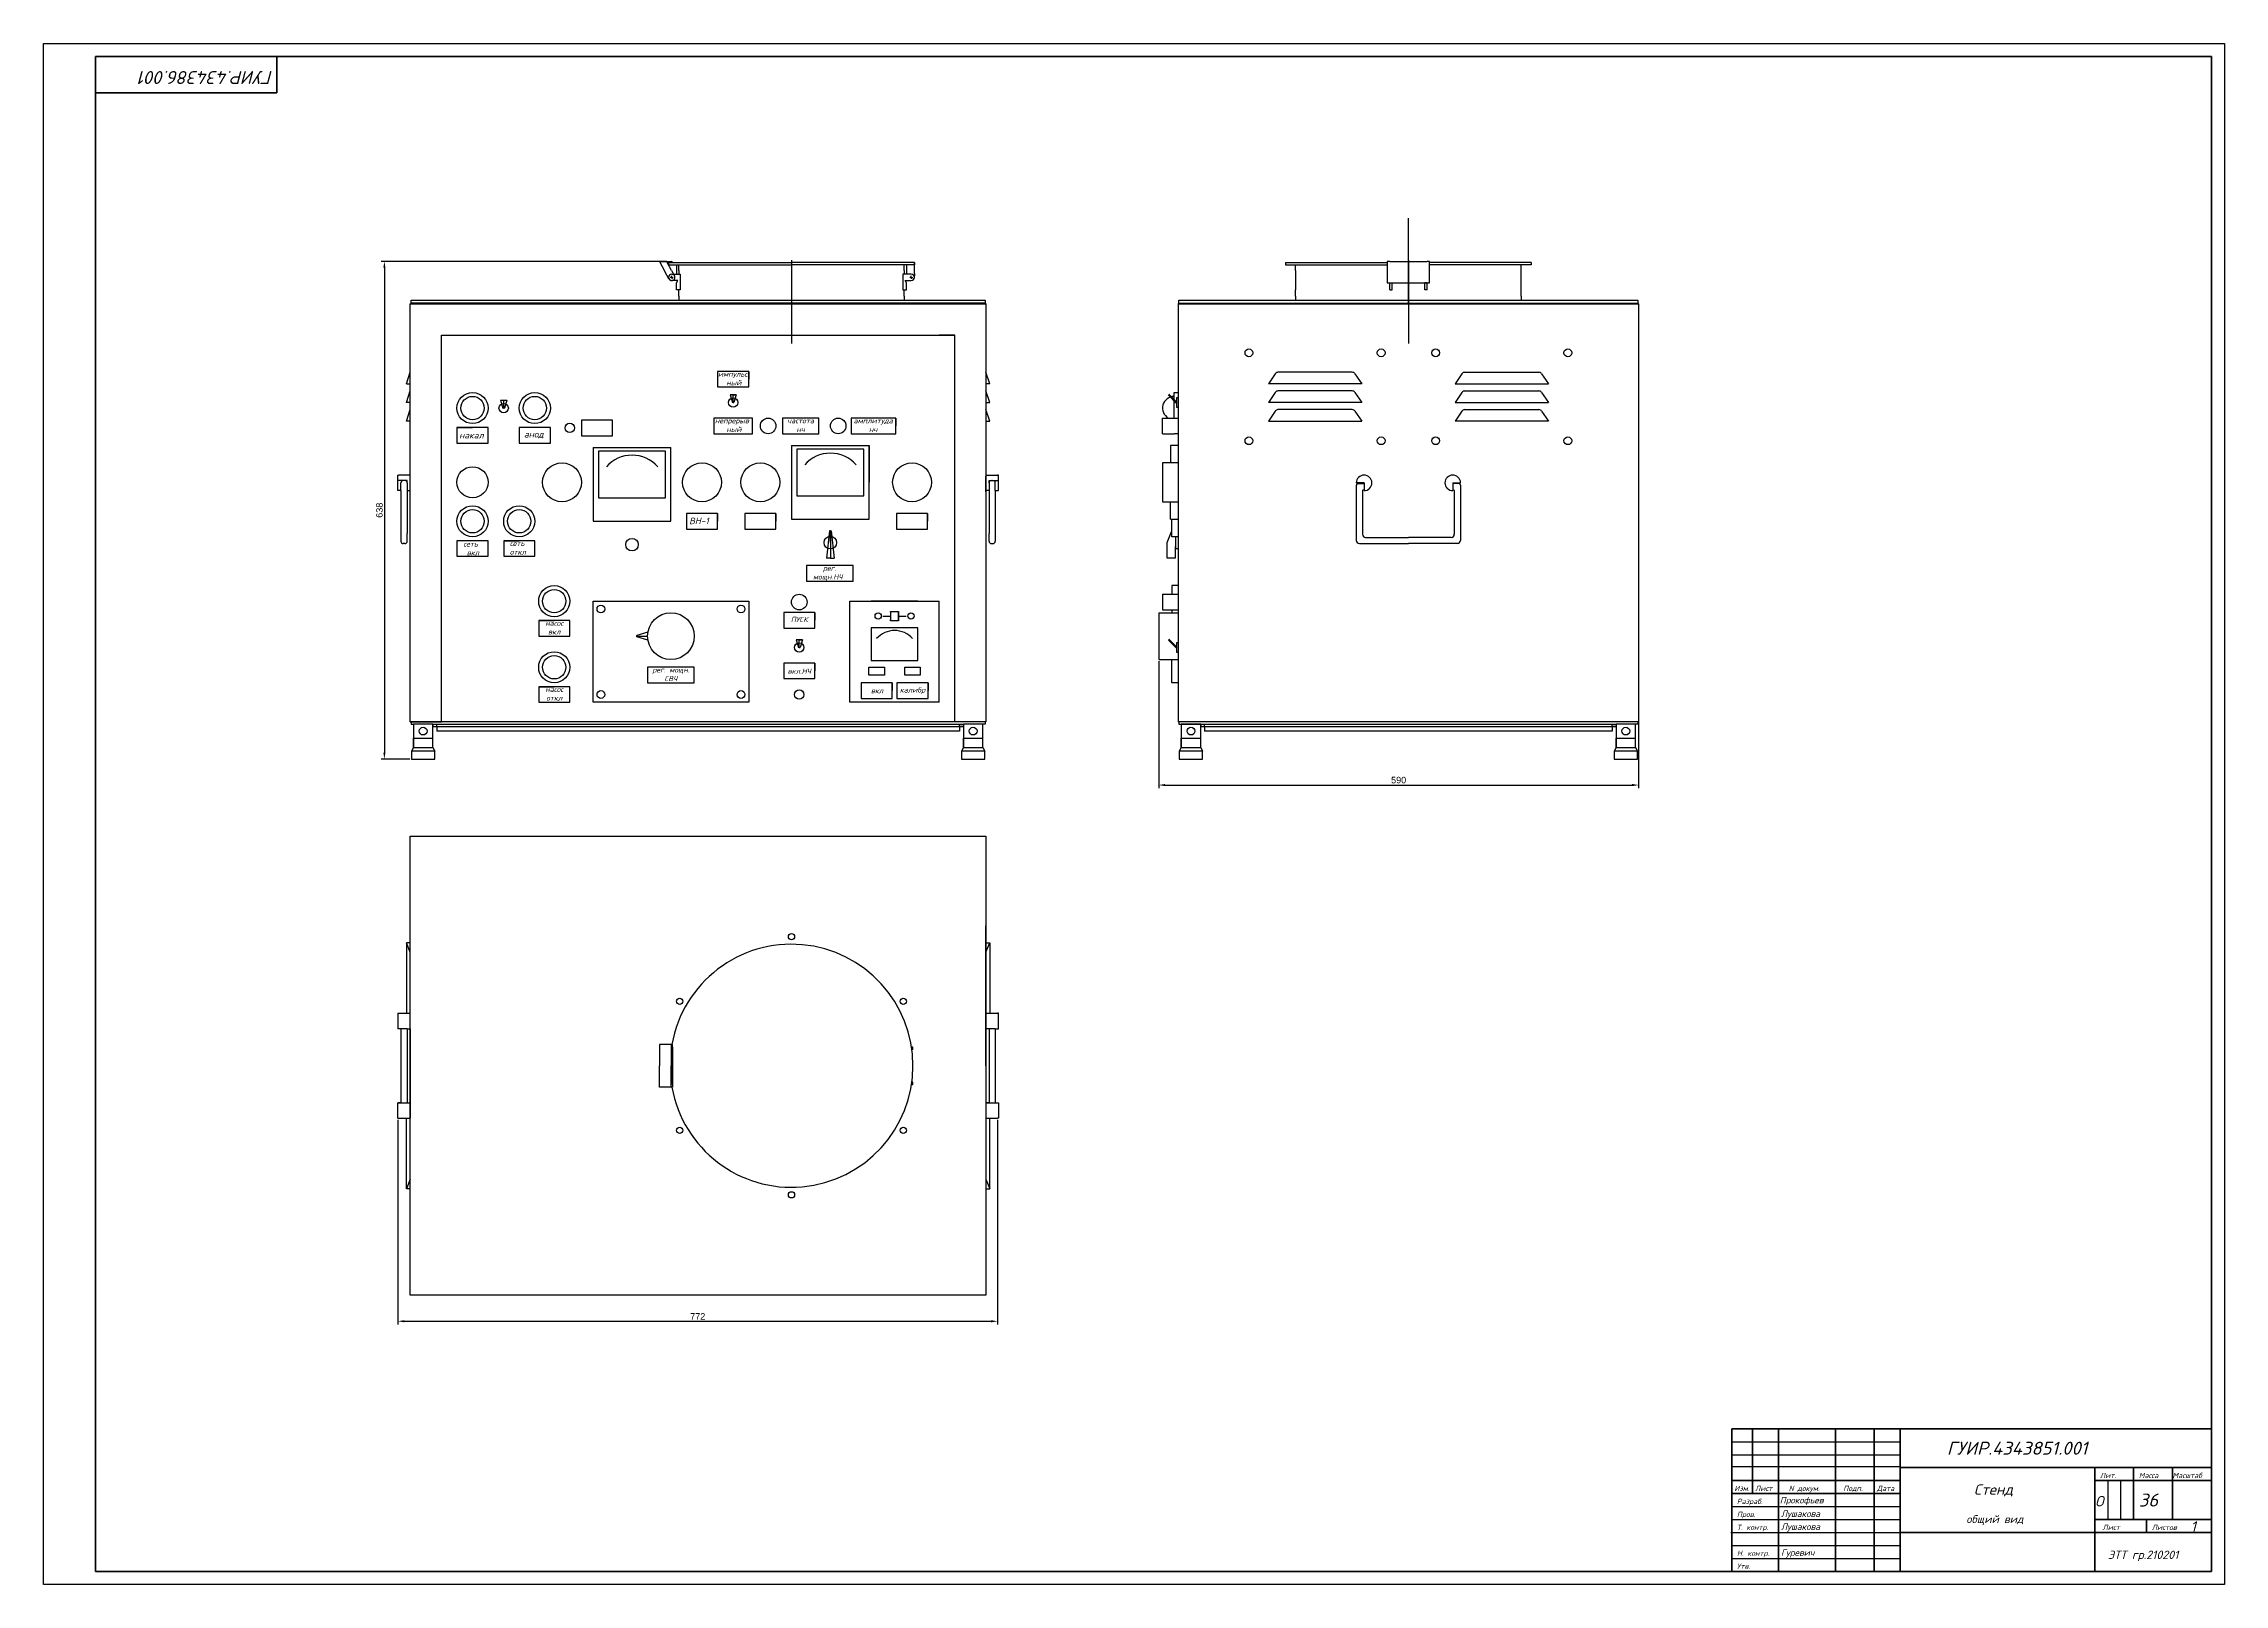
# Model space of a CAD drawing. Header units: millimetres. Extents: x -277308 to -276467, y 163232 to 163826.
import ezdxf

# ---------------------------------------------------------------- set-up
doc = ezdxf.new("R2010")
doc.units = ezdxf.units.MM
for name, color, linetype in [('Razmer', 3, 'Continuous'), ('РАМКА', 7, 'Continuous'), ('Текст', 3, 'Continuous')]:
    doc.layers.add(name, color=color, linetype=linetype)
doc.styles.add('ADRF1', font='romans', dxfattribs={"oblique": 15})
doc.styles.get("Standard").update_dxf_attribs({"font": 'arial.ttf'})
doc.dimstyles.new('ISO-25', dxfattribs={"dimtxt": 2.5, "dimasz": 2.5, "dimexe": 1.25, "dimexo": 0.625, "dimtad": 1, "dimtxsty": 'Standard', "dimcen": 2.5, "dimadec": 0, "dimazin": 0, "dimtfac": 1, "dimtmove": 0, "dimatfit": 3, "dimfxl": 1, "dimarcsym": 0})

# ---------------------------------------------------------------- blocks, each defined once
blk = doc.blocks.new('*U14')
blk.add_circle((0, 0), 1.2)
blk = doc.blocks.new('*U15')
at = {"color": 0, "linetype": 'ByBlock', "lineweight": -2, "transparency": 16777216}
blk.add_blockref('*U14', (-85440.67, 48919.58), dxfattribs=at)
for p, rotation in [((-85483.77, 48894.69), 59.99999999999999), ((-85397.56, 48894.69), 299.9999999999999), ((-85483.77, 48844.92), 120), ((-85397.56, 48844.92), 240), ((-85440.67, 48820.04), 180)]:
    blk.add_blockref('*U14', p, dxfattribs=dict(at, rotation=rotation))
blk = doc.blocks.new('*D16')
at = {"color": 0, "lineweight": -2, "transparency": 16777216}
for p, q in [((-277067.82, 163741.96), (-277178.05, 163741.96)), ((-277176.8, 163739.46), (-277176.8, 163552.56)), ((-277166.97, 163550.06), (-277178.05, 163550.06))]:
    blk.add_line(p, q, dxfattribs=at)
at = {"color": 0, "transparency": 16777216}
for points in [[(-277177.21, 163739.46), (-277176.38, 163739.46), (-277176.8, 163741.96)], [(-277177.21, 163552.56), (-277176.38, 163552.56), (-277176.8, 163550.06)]]:
    blk.add_solid(points, dxfattribs=at)
at = {"layer": 'Defpoints', "color": 0, "transparency": 16777216}
for p in [(-277067.2, 163741.96), (-277176.8, 163550.06), (-277166.35, 163550.06)]:
    blk.add_point(p, dxfattribs=at)
at = {"color": 0, "transparency": 16777216, "insert": (-277178.7, 163646.01), "char_height": 2.5, "attachment_point": 5, "rotation": 90}
blk.add_mtext('638', dxfattribs=at)
blk = doc.blocks.new('*D17')
at = {"color": 0, "lineweight": -2, "transparency": 16777216}
for p, q in [((-277171.6, 163410.96), (-277171.6, 163332.08)), ((-276940.3, 163410.96), (-276940.3, 163332.08)), ((-277169.1, 163333.33), (-276942.8, 163333.33))]:
    blk.add_line(p, q, dxfattribs=at)
at = {"color": 0, "transparency": 16777216}
for points in [[(-277169.1, 163333.75), (-277169.1, 163332.91), (-277171.6, 163333.33)], [(-276942.8, 163333.75), (-276942.8, 163332.91), (-276940.3, 163333.33)]]:
    blk.add_solid(points, dxfattribs=at)
at = {"layer": 'Defpoints', "color": 0, "transparency": 16777216}
for p in [(-277171.6, 163411.58), (-276940.3, 163411.58), (-276940.3, 163333.33)]:
    blk.add_point(p, dxfattribs=at)
at = {"color": 0, "transparency": 16777216, "insert": (-277055.95, 163335.21), "char_height": 2.5, "attachment_point": 5}
blk.add_mtext('772', dxfattribs=at)
blk = doc.blocks.new('*D18')
at = {"color": 0, "lineweight": -2, "transparency": 16777216}
for p, q in [((-276878.2, 163587.83), (-276878.2, 163538.81)), ((-276693.1, 163587.83), (-276693.1, 163538.81)), ((-276875.7, 163540.06), (-276695.6, 163540.06))]:
    blk.add_line(p, q, dxfattribs=at)
at = {"color": 0, "transparency": 16777216}
for points in [[(-276875.7, 163540.47), (-276875.7, 163539.64), (-276878.2, 163540.06)], [(-276695.6, 163540.47), (-276695.6, 163539.64), (-276693.1, 163540.06)]]:
    blk.add_solid(points, dxfattribs=at)
at = {"layer": 'Defpoints', "color": 0, "transparency": 16777216}
for p in [(-276878.2, 163588.46), (-276693.1, 163588.46), (-276693.1, 163540.06)]:
    blk.add_point(p, dxfattribs=at)
at = {"color": 0, "transparency": 16777216, "insert": (-276785.65, 163541.96), "char_height": 2.5, "attachment_point": 5}
blk.add_mtext('590', dxfattribs=at)

msp = doc.modelspace()

# ---------------------------------------------------------------- linework, layer by layer
for p, q in [((-276781.897, 163725.856), (-276781.897, 163758.638)), ((-277070.694, 163741.956), (-277068.617, 163738.095)), ((-277070.694, 163741.956), (-277066.208, 163741.956)), ((-277067.054, 163735.188), (-277068.617, 163738.095)), ((-277066.077, 163738.439), (-277067.7, 163741.456)), ((-277067.7, 163741.456), (-277065.7, 163741.456)), ((-277067.197, 163740.522), (-277067.197, 163741.456)), ((-277067.197, 163741.456), (-277019.797, 163741.456)), ((-277067.197, 163741.456), (-277067.197, 163741.156)), ((-277067.197, 163741.456), (-277067.197, 163740.556)), ((-277067.197, 163740.556), (-277019.797, 163740.556)), ((-277065.997, 163735.756), (-277066.597, 163735.756)), ((-277065.7, 163741.456), (-277066.208, 163741.956)), ((-277066.208, 163741.956), (-277066.208, 163741.956)), ((-277066.077, 163738.439), (-277064.941, 163736.325)), ((-277065.997, 163736.956), (-277062.697, 163736.956)), ((-277065.997, 163735.756), (-277065.997, 163736.356)), ((-277065.997, 163735.756), (-277065.997, 163735.156)), ((-277065.997, 163735.756), (-277065.397, 163735.756)), ((-277063.597, 163734.556), (-277065.997, 163734.556)), ((-277064.197, 163740.556), (-277064.197, 163738.456)), ((-277064.197, 163738.456), (-277064.197, 163736.956)), ((-277064.197, 163736.956), (-277063.297, 163736.956)), ((-277064.197, 163733.656), (-277063.597, 163734.556)), ((-277063.297, 163738.456), (-277063.297, 163740.556)), ((-277063.297, 163738.456), (-277063.297, 163736.956)), ((-277062.697, 163736.956), (-277062.697, 163730.956)), ((-277019.797, 163742.442), (-277019.797, 163710.29)), ((-276972.397, 163741.456), (-277019.797, 163741.456)), ((-276972.397, 163740.556), (-277019.797, 163740.556)), ((-276973.597, 163736.956), (-276976.897, 163736.956)), ((-276976.897, 163736.956), (-276976.897, 163730.956)), ((-276976.297, 163738.456), (-276976.297, 163740.556)), ((-276976.297, 163738.456), (-276976.297, 163736.956)), ((-276975.397, 163736.956), (-276976.297, 163736.956)), ((-276975.997, 163734.556), (-276973.597, 163734.556)), ((-276975.397, 163733.656), (-276975.997, 163734.556)), ((-276975.397, 163740.556), (-276975.397, 163738.456)), ((-276975.397, 163738.456), (-276975.397, 163736.956)), ((-276973.597, 163735.756), (-276974.197, 163735.756)), ((-276973.597, 163735.756), (-276973.597, 163736.356)), ((-276973.597, 163735.756), (-276973.597, 163735.156)), ((-276973.597, 163735.756), (-276972.997, 163735.756)), ((-276972.397, 163737.256), (-276972.397, 163741.456)), ((-276972.397, 163741.456), (-276972.397, 163741.156)), ((-276972.397, 163741.456), (-276972.397, 163740.556)), ((-276972.397, 163737.256), (-276972.397, 163736.356)), ((-276972.397, 163735.756), (-276972.397, 163736.356)), ((-276829.297, 163741.456), (-276790.097, 163741.456)), ((-276829.297, 163741.456), (-276829.297, 163741.156)), ((-276829.297, 163741.456), (-276829.297, 163740.556)), ((-276829.297, 163740.556), (-276790.097, 163740.556)), ((-276825.397, 163738.456), (-276825.397, 163740.556)), ((-276825.397, 163738.456), (-276825.397, 163730.956)), ((-276789.097, 163741.956), (-276790.097, 163741.956)), ((-276790.097, 163741.956), (-276790.097, 163733.656)), ((-276789.097, 163741.956), (-276774.697, 163741.956)), ((-276781.897, 163742.442), (-276781.897, 163710.29)), ((-276781.897, 163730.956), (-276781.897, 163738.082)), ((-276773.697, 163741.956), (-276774.697, 163741.956)), ((-276773.697, 163733.656), (-276773.697, 163741.956)), ((-276734.497, 163741.456), (-276773.697, 163741.456)), ((-276734.497, 163740.556), (-276773.697, 163740.556)), ((-276738.397, 163730.956), (-276738.397, 163740.556)), ((-276734.497, 163741.456), (-276734.497, 163741.156)), ((-276734.497, 163741.456), (-276734.497, 163740.556)), ((-277166.497, 163725.856), (-277166.497, 163727.056)), ((-277166.497, 163727.056), (-276945.097, 163727.056)), ((-277064.197, 163730.956), (-277064.197, 163733.656)), ((-277063.297, 163730.956), (-277064.197, 163730.956)), ((-277063.297, 163728.556), (-277063.297, 163730.956)), ((-277062.697, 163730.956), (-277063.297, 163730.956)), ((-277063.297, 163728.556), (-277063.297, 163727.056)), ((-277019.797, 163727.056), (-276976.297, 163727.056)), ((-276976.897, 163730.956), (-276976.297, 163730.956)), ((-276976.297, 163728.556), (-276976.297, 163730.956)), ((-276976.297, 163730.956), (-276975.397, 163730.956)), ((-276976.297, 163728.556), (-276976.297, 163727.056)), ((-276975.397, 163730.956), (-276975.397, 163733.656)), ((-276945.097, 163727.056), (-276945.097, 163725.856)), ((-276870.397, 163725.856), (-276870.397, 163727.056)), ((-276870.397, 163727.056), (-276693.397, 163727.056)), ((-276825.397, 163728.556), (-276825.397, 163730.956)), ((-276825.397, 163728.556), (-276825.397, 163727.056)), ((-276790.097, 163733.656), (-276774.697, 163733.656)), ((-276789.097, 163733.656), (-276788.197, 163733.656)), ((-276789.097, 163732.731), (-276789.097, 163733.656)), ((-276789.097, 163730.956), (-276789.097, 163732.731)), ((-276789.097, 163730.956), (-276788.197, 163730.956)), ((-276788.197, 163730.956), (-276788.197, 163733.656)), ((-276781.897, 163727.056), (-276738.397, 163727.056)), ((-276774.697, 163733.656), (-276775.597, 163733.656)), ((-276775.597, 163730.956), (-276775.597, 163733.656)), ((-276774.697, 163730.956), (-276775.597, 163730.956)), ((-276774.697, 163730.956), (-276774.697, 163733.656)), ((-276774.697, 163733.656), (-276773.697, 163733.656)), ((-276738.397, 163728.556), (-276738.397, 163730.956)), ((-276738.397, 163728.556), (-276738.397, 163727.056)), ((-276693.397, 163727.056), (-276693.397, 163725.856)), ((-277166.797, 163725.556), (-277166.497, 163725.856)), ((-277166.797, 163725.556), (-276944.797, 163725.556)), ((-277166.797, 163564.456), (-277166.797, 163725.556)), ((-277166.797, 163725.556), (-277166.497, 163725.556)), ((-277166.797, 163725.556), (-277055.797, 163725.556)), ((-276945.097, 163725.856), (-277166.497, 163725.856)), ((-276944.797, 163725.556), (-276945.097, 163725.856)), ((-276944.797, 163725.556), (-276945.097, 163725.556)), ((-276944.797, 163725.556), (-276944.797, 163564.456)), ((-276944.797, 163725.556), (-276944.797, 163645.006)), ((-276870.697, 163725.556), (-276870.397, 163725.856)), ((-276870.697, 163725.556), (-276693.097, 163725.556)), ((-276870.697, 163725.556), (-276870.697, 163564.456)), ((-276870.397, 163725.856), (-276693.397, 163725.856)), ((-276870.397, 163725.856), (-276781.897, 163725.856)), ((-276870.397, 163725.556), (-276870.397, 163725.856)), ((-276781.897, 163725.556), (-276737.497, 163725.556)), ((-276693.397, 163725.556), (-276693.397, 163725.856)), ((-276693.097, 163725.556), (-276693.397, 163725.856)), ((-276693.097, 163725.556), (-276693.097, 163564.456)), ((-276693.097, 163725.556), (-276693.097, 163659.556)), ((-277154.797, 163564.456), (-277154.797, 163713.556)), ((-277154.797, 163713.556), (-276956.797, 163713.556)), ((-277154.797, 163713.556), (-277148.797, 163713.556)), ((-276956.797, 163713.556), (-276962.797, 163713.556)), ((-276956.797, 163564.456), (-276956.797, 163713.556)), ((-277168.297, 163694.69), (-277166.797, 163699.19)), ((-277168.297, 163694.69), (-277166.797, 163694.69)), ((-277048.297, 163699.517), (-277048.297, 163693.517)), ((-277036.297, 163699.517), (-277048.297, 163699.517)), ((-277048.297, 163693.517), (-277036.297, 163693.517)), ((-277036.297, 163693.517), (-277036.297, 163699.517)), ((-277036.297, 163699.517), (-277036.297, 163696.517)), ((-276943.297, 163694.69), (-276944.797, 163699.19)), ((-276943.297, 163694.69), (-276944.797, 163694.69)), ((-276833.254, 163698.655), (-276835.897, 163694.69)), ((-276799.897, 163694.69), (-276835.897, 163694.69)), ((-276832.897, 163699.19), (-276832.897, 163699.19)), ((-276803.54, 163699.19), (-276832.255, 163699.19)), ((-276802.541, 163698.655), (-276799.897, 163694.69)), ((-276761.254, 163698.655), (-276763.897, 163694.69)), ((-276763.897, 163694.69), (-276727.897, 163694.69)), ((-276760.255, 163699.19), (-276731.54, 163699.19)), ((-276730.897, 163699.19), (-276730.897, 163699.19)), ((-276730.541, 163698.655), (-276727.897, 163694.69)), ((-277168.297, 163687.49), (-277166.797, 163691.99)), ((-277166.797, 163687.49), (-277168.297, 163687.49)), ((-277168.297, 163680.29), (-277166.797, 163684.79)), ((-277131.997, 163688.396), (-277131.097, 163685.396)), ((-277131.997, 163688.396), (-277129.597, 163688.396)), ((-277130.497, 163685.396), (-277131.097, 163685.396)), ((-277130.797, 163685.396), (-277130.797, 163688.396)), ((-277130.797, 163685.396), (-277130.497, 163685.396)), ((-277129.597, 163688.396), (-277130.497, 163685.396)), ((-277041.097, 163690.517), (-277043.497, 163690.517)), ((-277043.497, 163690.517), (-277042.597, 163687.517)), ((-277041.997, 163687.517), (-277042.597, 163687.517)), ((-277042.297, 163687.517), (-277042.297, 163690.517)), ((-277042.297, 163690.517), (-277041.097, 163690.517)), ((-277042.297, 163687.517), (-277041.997, 163687.517)), ((-277041.097, 163690.517), (-277041.997, 163687.517)), ((-276943.297, 163687.49), (-276944.797, 163691.99)), ((-276944.797, 163687.49), (-276943.297, 163687.49)), ((-276943.297, 163680.29), (-276944.797, 163684.79)), ((-276871.297, 163687.217), (-276874.354, 163690.304)), ((-276871.297, 163687.517), (-276874.265, 163690.517)), ((-276873.965, 163690.517), (-276874.05, 163690.603)), ((-276871.297, 163687.817), (-276873.965, 163690.517)), ((-276872.197, 163681.517), (-276872.197, 163691.396)), ((-276872.197, 163691.396), (-276870.697, 163691.396)), ((-276870.697, 163689.317), (-276871.297, 163689.317)), ((-276871.297, 163689.317), (-276871.297, 163685.717)), ((-276871.297, 163685.717), (-276870.697, 163685.717)), ((-276833.254, 163691.455), (-276835.897, 163687.49)), ((-276799.897, 163687.49), (-276835.897, 163687.49)), ((-276833.254, 163684.255), (-276835.897, 163680.29)), ((-276803.54, 163691.99), (-276832.255, 163691.99)), ((-276803.54, 163684.79), (-276832.255, 163684.79)), ((-276802.541, 163691.455), (-276799.897, 163687.49)), ((-276802.541, 163684.255), (-276799.897, 163680.29)), ((-276761.254, 163691.455), (-276763.897, 163687.49)), ((-276763.897, 163687.49), (-276727.897, 163687.49)), ((-276761.254, 163684.255), (-276763.897, 163680.29)), ((-276760.255, 163691.99), (-276731.54, 163691.99)), ((-276760.255, 163684.79), (-276731.54, 163684.79)), ((-276730.541, 163691.455), (-276727.897, 163687.49)), ((-276730.541, 163684.255), (-276727.897, 163680.29)), ((-277166.797, 163680.29), (-277168.297, 163680.29)), ((-277148.797, 163677.896), (-277148.797, 163671.896)), ((-277136.797, 163677.896), (-277148.797, 163677.896)), ((-277148.797, 163677.896), (-277142.797, 163677.896)), ((-277136.797, 163671.896), (-277136.797, 163677.896)), ((-277124.797, 163677.896), (-277124.797, 163671.896)), ((-277112.797, 163677.896), (-277124.797, 163677.896)), ((-277112.797, 163671.896), (-277112.797, 163677.896)), ((-277100.797, 163680.737), (-277100.797, 163674.737)), ((-277088.797, 163680.737), (-277100.797, 163680.737)), ((-277100.797, 163680.737), (-277100.797, 163677.737)), ((-277088.797, 163674.737), (-277088.797, 163680.737)), ((-277049.797, 163681.517), (-277049.797, 163675.517)), ((-277034.797, 163681.517), (-277049.797, 163681.517)), ((-277049.797, 163675.517), (-277034.797, 163675.517)), ((-277034.797, 163675.517), (-277034.797, 163681.517)), ((-277023.297, 163681.517), (-277023.297, 163675.517)), ((-277009.297, 163681.517), (-277023.297, 163681.517)), ((-277023.297, 163681.517), (-277023.297, 163678.517)), ((-277023.297, 163675.517), (-277009.297, 163675.517)), ((-277009.297, 163675.517), (-277009.297, 163681.517)), ((-276996.797, 163681.517), (-276996.797, 163675.517)), ((-276979.613, 163681.517), (-276996.797, 163681.517)), ((-276996.797, 163675.517), (-276979.613, 163675.517)), ((-276979.613, 163675.517), (-276979.613, 163681.517)), ((-276979.613, 163681.517), (-276979.613, 163678.517)), ((-276944.797, 163680.29), (-276943.297, 163680.29)), ((-276876.697, 163675.517), (-276876.697, 163681.517)), ((-276876.697, 163681.517), (-276870.697, 163681.517)), ((-276876.697, 163675.517), (-276872.197, 163675.517)), ((-276870.697, 163675.517), (-276872.197, 163675.517)), ((-276835.897, 163680.29), (-276799.897, 163680.29)), ((-276727.897, 163680.29), (-276763.897, 163680.29)), ((-277148.797, 163671.896), (-277136.797, 163671.896)), ((-277124.797, 163671.896), (-277112.797, 163671.896)), ((-277100.797, 163674.737), (-277088.797, 163674.737)), ((-277096.297, 163670.237), (-277066.297, 163670.237)), ((-277096.297, 163670.237), (-277096.297, 163641.737)), ((-277068.397, 163668.737), (-277094.197, 163668.737)), ((-277094.197, 163668.737), (-277094.197, 163650.737)), ((-277068.397, 163650.737), (-277068.397, 163668.737)), ((-277066.297, 163641.737), (-277066.297, 163670.237)), ((-277019.797, 163671.017), (-276989.797, 163671.017)), ((-277019.797, 163671.017), (-277019.797, 163642.517)), ((-277019.797, 163671.017), (-276989.797, 163671.017)), ((-277019.797, 163671.017), (-277019.797, 163642.517)), ((-276991.897, 163669.517), (-277017.697, 163669.517)), ((-277017.697, 163669.517), (-277017.697, 163651.517)), ((-276991.897, 163669.517), (-277017.697, 163669.517)), ((-277017.697, 163669.517), (-277017.697, 163651.517)), ((-276991.897, 163651.517), (-276991.897, 163669.517)), ((-276991.897, 163651.517), (-276991.897, 163669.517)), ((-276989.797, 163642.517), (-276989.797, 163671.017)), ((-276989.797, 163642.517), (-276989.797, 163671.017)), ((-276989.797, 163671.017), (-276989.797, 163656.767)), ((-276870.697, 163671.017), (-276873.697, 163671.017)), ((-276873.697, 163671.017), (-276873.697, 163664.267)), ((-277171.597, 163653.555), (-277171.597, 163659.555)), ((-277171.597, 163659.555), (-277171.297, 163659.555)), ((-277166.797, 163659.555), (-277171.297, 163659.555)), ((-277166.797, 163659.555), (-277169.197, 163659.555)), ((-276944.797, 163659.555), (-276940.297, 163659.555)), ((-276944.797, 163659.555), (-276942.397, 163659.555)), ((-276944.797, 163653.15), (-276944.797, 163659.15)), ((-276944.797, 163659.15), (-276944.797, 163644.9)), ((-276939.997, 163659.555), (-276940.297, 163659.555)), ((-276939.997, 163653.555), (-276939.997, 163659.555)), ((-276870.697, 163664.267), (-276876.697, 163664.267)), ((-276876.697, 163664.267), (-276876.697, 163649.267)), ((-277167.997, 163657.455), (-277171.597, 163657.455)), ((-277170.397, 163653.555), (-277171.597, 163653.555)), ((-277170.397, 163653.555), (-277171.297, 163653.555)), ((-277170.397, 163653.555), (-277170.397, 163656.555)), ((-277170.397, 163653.555), (-277170.397, 163637.055)), ((-277168.897, 163657.455), (-277169.497, 163657.455)), ((-277167.997, 163656.555), (-277167.997, 163657.455)), ((-277167.997, 163656.555), (-277167.997, 163653.555)), ((-277167.997, 163653.555), (-277166.797, 163653.555)), ((-277167.997, 163653.555), (-277167.997, 163637.055)), ((-277094.197, 163650.737), (-277068.397, 163650.737)), ((-277017.697, 163651.517), (-276991.897, 163651.517)), ((-277017.697, 163651.517), (-276991.897, 163651.517)), ((-276943.597, 163653.555), (-276944.797, 163653.555)), ((-276943.597, 163656.555), (-276943.597, 163657.455)), ((-276943.597, 163657.455), (-276939.997, 163657.455)), ((-276943.597, 163656.555), (-276943.597, 163653.555)), ((-276943.597, 163653.555), (-276943.597, 163637.055)), ((-276942.697, 163657.455), (-276942.097, 163657.455)), ((-276941.197, 163653.555), (-276941.197, 163656.555)), ((-276941.197, 163653.555), (-276940.297, 163653.555)), ((-276941.197, 163653.555), (-276939.997, 163653.555)), ((-276941.197, 163653.555), (-276941.197, 163637.055)), ((-276798.997, 163656.556), (-276801.997, 163656.556)), ((-276801.997, 163655.656), (-276801.997, 163634.356)), ((-276801.397, 163656.256), (-276799.597, 163656.256)), ((-276799.597, 163656.256), (-276798.997, 163656.256)), ((-276799.597, 163653.556), (-276799.597, 163636.756)), ((-276799.297, 163653.856), (-276798.997, 163653.856)), ((-276799.297, 163653.856), (-276799.297, 163653.856)), ((-276798.997, 163656.556), (-276798.997, 163653.556)), ((-276764.797, 163656.556), (-276761.797, 163656.556)), ((-276764.797, 163656.556), (-276764.797, 163653.556)), ((-276764.197, 163656.256), (-276764.797, 163656.256)), ((-276764.497, 163653.856), (-276764.797, 163653.856)), ((-276764.497, 163653.856), (-276764.497, 163653.856)), ((-276762.397, 163656.256), (-276764.197, 163656.256)), ((-276764.197, 163653.556), (-276764.197, 163636.756)), ((-276761.797, 163655.656), (-276761.797, 163634.356)), ((-277060.297, 163644.767), (-277060.297, 163638.767)), ((-277048.297, 163644.767), (-277060.297, 163644.767)), ((-277048.297, 163638.767), (-277048.297, 163644.767)), ((-277048.297, 163644.767), (-277048.297, 163641.767)), ((-277037.797, 163644.767), (-277037.797, 163638.767)), ((-277025.797, 163644.767), (-277037.797, 163644.767)), ((-277025.797, 163638.767), (-277025.797, 163644.767)), ((-277025.797, 163644.767), (-277025.797, 163641.767)), ((-277019.797, 163642.517), (-276989.797, 163642.517)), ((-277019.797, 163642.517), (-276989.797, 163642.517)), ((-277019.797, 163642.517), (-277004.797, 163642.517)), ((-276979.297, 163644.767), (-276979.297, 163638.767)), ((-276967.297, 163644.767), (-276979.297, 163644.767)), ((-276967.297, 163638.767), (-276967.297, 163644.767)), ((-276967.297, 163644.767), (-276967.297, 163641.767)), ((-276876.697, 163649.267), (-276870.697, 163649.267)), ((-276873.697, 163642.517), (-276873.697, 163649.267)), ((-276873.697, 163642.517), (-276870.697, 163642.517)), ((-276873.097, 163635.737), (-276873.097, 163642.517)), ((-277170.397, 163637.055), (-277170.397, 163634.055)), ((-277167.997, 163634.055), (-277167.997, 163637.055)), ((-277148.797, 163634.237), (-277148.797, 163628.237)), ((-277136.797, 163634.237), (-277148.797, 163634.237)), ((-277136.797, 163628.237), (-277136.797, 163634.237)), ((-277130.797, 163634.237), (-277130.797, 163628.237)), ((-277118.797, 163634.237), (-277130.797, 163634.237)), ((-277130.797, 163634.237), (-277124.797, 163634.237)), ((-277118.797, 163628.237), (-277118.797, 163634.237)), ((-277096.297, 163641.737), (-277066.297, 163641.737)), ((-277096.297, 163641.737), (-277081.297, 163641.737)), ((-277060.297, 163638.767), (-277048.297, 163638.767)), ((-277037.797, 163638.767), (-277025.797, 163638.767)), ((-277005.097, 163638.017), (-277006.297, 163627.517)), ((-277004.797, 163638.017), (-277005.097, 163638.017)), ((-277004.797, 163633.517), (-277004.797, 163638.017)), ((-277004.797, 163638.017), (-277004.797, 163629.017)), ((-277004.797, 163638.017), (-277004.497, 163638.017)), ((-277004.797, 163635.017), (-277004.797, 163633.517)), ((-277004.497, 163638.017), (-277003.297, 163627.517)), ((-276979.297, 163638.767), (-276967.297, 163638.767)), ((-276944.797, 163636.65), (-276944.797, 163630.65)), ((-276943.597, 163634.055), (-276943.597, 163637.055)), ((-276941.197, 163637.055), (-276941.197, 163634.055)), ((-276874.897, 163633.517), (-276873.097, 163638.017)), ((-276874.897, 163627.517), (-276874.897, 163633.517)), ((-276870.697, 163635.737), (-276873.097, 163635.737)), ((-276871.597, 163631.117), (-276871.597, 163635.737)), ((-276798.397, 163635.556), (-276781.897, 163635.556)), ((-276765.397, 163635.556), (-276781.897, 163635.556)), ((-277168.897, 163633.155), (-277169.497, 163633.155)), ((-277148.797, 163628.237), (-277136.797, 163628.237)), ((-277130.797, 163628.237), (-277118.797, 163628.237)), ((-277004.797, 163627.517), (-277006.297, 163627.517)), ((-277004.797, 163629.017), (-277004.797, 163627.517)), ((-277004.797, 163627.517), (-277003.297, 163627.517)), ((-276942.697, 163633.155), (-276942.097, 163633.155)), ((-276871.897, 163627.517), (-276874.897, 163627.517)), ((-276871.597, 163632.017), (-276871.897, 163632.017)), ((-276871.897, 163632.017), (-276871.897, 163627.517)), ((-276870.697, 163631.117), (-276871.597, 163631.117)), ((-276800.797, 163633.156), (-276781.897, 163633.156)), ((-276762.997, 163633.156), (-276781.897, 163633.156)), ((-277013.969, 163624.661), (-277013.969, 163618.661)), ((-276995.969, 163624.661), (-277013.969, 163624.661)), ((-277013.969, 163618.661), (-276995.969, 163618.661)), ((-276995.969, 163618.661), (-276995.969, 163624.661)), ((-276870.697, 163616.956), (-276873.097, 163616.956)), ((-276873.097, 163616.956), (-276873.097, 163613.598)), ((-277096.297, 163610.956), (-277036.297, 163610.956)), ((-277096.297, 163571.956), (-277096.297, 163610.956)), ((-277036.297, 163610.956), (-277036.297, 163571.956)), ((-276997.297, 163571.956), (-276997.297, 163610.956)), ((-276997.297, 163610.956), (-276962.797, 163610.956)), ((-276997.297, 163610.956), (-276980.047, 163610.956)), ((-276971.017, 163610.956), (-276989.077, 163610.956)), ((-276989.077, 163610.956), (-276980.047, 163610.956)), ((-276980.047, 163610.956), (-276980.047, 163610.956)), ((-276962.797, 163571.956), (-276962.797, 163610.956)), ((-276876.697, 163613.598), (-276876.697, 163607.598)), ((-276876.697, 163613.598), (-276870.697, 163613.598)), ((-277117.297, 163603.456), (-277117.297, 163597.456)), ((-277105.297, 163603.456), (-277117.297, 163603.456)), ((-277117.297, 163603.456), (-277111.297, 163603.456)), ((-277105.297, 163597.456), (-277105.297, 163603.456)), ((-277022.799, 163606.584), (-277022.799, 163600.584)), ((-277010.799, 163606.584), (-277022.799, 163606.584)), ((-277022.799, 163600.584), (-277010.799, 163600.584)), ((-277010.799, 163600.584), (-277010.799, 163606.584)), ((-277010.799, 163606.584), (-277010.799, 163603.584)), ((-276989.077, 163600.708), (-276989.077, 163588.108)), ((-276971.017, 163600.708), (-276989.077, 163600.708)), ((-276989.077, 163600.708), (-276989.077, 163588.108)), ((-276984.562, 163605.208), (-276981.562, 163605.208)), ((-276981.562, 163606.708), (-276981.562, 163607.008)), ((-276981.562, 163607.008), (-276978.562, 163607.008)), ((-276981.562, 163606.708), (-276981.562, 163605.208)), ((-276981.562, 163605.208), (-276981.562, 163603.708)), ((-276981.562, 163603.408), (-276981.562, 163603.708)), ((-276978.562, 163603.408), (-276981.562, 163603.408)), ((-276978.562, 163607.008), (-276978.562, 163606.708)), ((-276978.562, 163605.208), (-276978.562, 163606.708)), ((-276978.562, 163606.708), (-276978.562, 163603.708)), ((-276978.562, 163603.708), (-276978.562, 163605.208)), ((-276978.562, 163605.208), (-276975.562, 163605.208)), ((-276978.562, 163603.708), (-276978.562, 163603.408)), ((-276971.017, 163588.108), (-276971.017, 163600.708)), ((-276971.017, 163588.108), (-276971.017, 163600.708)), ((-276878.197, 163606.456), (-276878.197, 163588.456)), ((-276878.197, 163606.456), (-276870.697, 163606.456)), ((-276876.697, 163607.598), (-276870.697, 163607.598)), ((-276873.097, 163607.598), (-276873.097, 163606.456)), ((-277117.297, 163597.456), (-277105.297, 163597.456)), ((-277075.154, 163599.06), (-277079.497, 163597.756)), ((-277079.497, 163597.156), (-277079.497, 163597.756)), ((-277079.497, 163597.456), (-277079.497, 163597.156)), ((-277079.497, 163597.456), (-277075.297, 163597.456)), ((-277075.154, 163595.853), (-277079.497, 163597.156)), ((-277015.597, 163596.089), (-277017.997, 163596.089)), ((-277017.997, 163596.089), (-277017.097, 163593.089)), ((-277016.497, 163593.089), (-277017.097, 163593.089)), ((-277016.797, 163593.089), (-277016.797, 163596.089)), ((-277016.797, 163596.089), (-277015.597, 163596.089)), ((-277016.797, 163593.089), (-277016.497, 163593.089)), ((-277015.597, 163596.089), (-277016.497, 163593.089)), ((-276871.297, 163592.789), (-276874.354, 163595.876)), ((-276871.297, 163593.089), (-276874.265, 163596.089)), ((-276873.965, 163596.089), (-276874.05, 163596.176)), ((-276871.297, 163593.389), (-276873.965, 163596.089)), ((-276870.697, 163594.889), (-276871.297, 163594.889)), ((-276871.297, 163594.889), (-276871.297, 163591.289)), ((-276871.297, 163593.089), (-276871.297, 163593.389)), ((-276871.297, 163593.089), (-276871.297, 163592.789)), ((-276871.297, 163593.089), (-276871.297, 163592.789)), ((-277075.297, 163585.456), (-277075.297, 163579.456)), ((-277057.297, 163585.456), (-277075.297, 163585.456)), ((-277057.297, 163579.456), (-277057.297, 163585.456)), ((-277022.797, 163587.089), (-277022.797, 163581.089)), ((-277010.797, 163587.089), (-277022.797, 163587.089)), ((-277010.797, 163581.089), (-277010.797, 163587.089)), ((-277010.797, 163587.089), (-277010.797, 163584.089)), ((-276989.947, 163585.456), (-276983.947, 163585.456)), ((-276989.947, 163582.456), (-276989.947, 163585.456)), ((-276989.077, 163588.108), (-276971.017, 163588.108)), ((-276989.077, 163588.108), (-276971.017, 163588.108)), ((-276983.947, 163585.456), (-276983.947, 163582.456)), ((-276976.147, 163585.456), (-276970.147, 163585.456)), ((-276976.147, 163582.456), (-276976.147, 163585.456)), ((-276970.147, 163585.456), (-276970.147, 163582.456)), ((-276878.197, 163588.456), (-276870.697, 163588.456)), ((-276873.097, 163579.456), (-276873.097, 163588.456)), ((-276871.297, 163591.289), (-276870.697, 163591.289)), ((-277117.297, 163577.956), (-277117.297, 163571.956)), ((-277105.297, 163577.956), (-277117.297, 163577.956)), ((-277117.297, 163577.956), (-277111.297, 163577.956)), ((-277105.297, 163571.956), (-277105.297, 163577.956)), ((-277075.297, 163579.456), (-277057.297, 163579.456)), ((-277022.797, 163581.089), (-277010.797, 163581.089)), ((-276992.948, 163579.456), (-276992.948, 163573.456)), ((-276980.948, 163579.456), (-276992.948, 163579.456)), ((-276983.947, 163582.456), (-276989.947, 163582.456)), ((-276980.948, 163573.456), (-276980.948, 163579.456)), ((-276980.948, 163579.456), (-276980.948, 163576.456)), ((-276979.147, 163579.456), (-276979.147, 163573.456)), ((-276967.147, 163579.456), (-276979.147, 163579.456)), ((-276970.147, 163582.456), (-276976.147, 163582.456)), ((-276967.147, 163573.456), (-276967.147, 163579.456)), ((-276967.147, 163579.456), (-276967.147, 163576.456)), ((-276870.697, 163579.456), (-276873.097, 163579.456)), ((-276870.697, 163579.456), (-276872.197, 163579.456)), ((-277117.297, 163571.956), (-277105.297, 163571.956)), ((-277036.297, 163571.956), (-277096.297, 163571.956)), ((-276962.797, 163571.956), (-276997.297, 163571.956)), ((-276992.948, 163573.456), (-276980.948, 163573.456)), ((-276979.147, 163573.456), (-276967.147, 163573.456)), ((-276944.797, 163564.456), (-277166.797, 163564.456)), ((-277166.797, 163564.456), (-277166.497, 163564.456)), ((-277166.797, 163564.456), (-277154.797, 163564.456)), ((-277166.497, 163564.456), (-277166.497, 163563.556)), ((-277166.497, 163563.556), (-277165.597, 163563.556)), ((-277165.597, 163563.556), (-277165.597, 163554.556)), ((-277158.097, 163563.556), (-277165.597, 163563.556)), ((-277165.597, 163554.556), (-277165.597, 163558.156)), ((-277165.597, 163558.156), (-277158.097, 163558.156)), ((-277158.097, 163554.556), (-277158.097, 163563.556)), ((-277158.097, 163563.556), (-276953.497, 163563.556)), ((-277158.097, 163563.556), (-277158.097, 163562.656)), ((-277158.097, 163562.656), (-276953.497, 163562.656)), ((-277158.097, 163562.656), (-277156.597, 163562.656)), ((-277156.597, 163562.656), (-277156.597, 163563.556)), ((-277156.597, 163562.656), (-277156.597, 163560.856)), ((-276954.997, 163560.856), (-277156.597, 163560.856)), ((-276956.797, 163564.456), (-276961.297, 163564.456)), ((-276944.797, 163564.456), (-276956.797, 163564.456)), ((-276954.997, 163562.656), (-276954.997, 163563.556)), ((-276953.497, 163562.656), (-276954.997, 163562.656)), ((-276954.997, 163562.656), (-276954.997, 163560.856)), ((-276953.497, 163563.556), (-276953.497, 163554.556)), ((-276945.997, 163563.556), (-276953.497, 163563.556)), ((-276953.497, 163554.556), (-276953.497, 163558.156)), ((-276953.497, 163558.156), (-276945.997, 163558.156)), ((-276945.997, 163554.556), (-276945.997, 163563.556)), ((-276945.097, 163563.556), (-276945.997, 163563.556)), ((-276944.797, 163564.456), (-276945.097, 163564.456)), ((-276945.097, 163564.456), (-276945.097, 163563.556)), ((-276693.097, 163564.456), (-276870.697, 163564.456)), ((-276828.761, 163564.456), (-276870.697, 163564.456)), ((-276870.397, 163564.456), (-276870.397, 163563.556)), ((-276870.397, 163563.556), (-276869.497, 163563.556)), ((-276870.397, 163563.556), (-276701.797, 163563.556)), ((-276869.497, 163563.556), (-276869.497, 163554.556)), ((-276861.997, 163563.556), (-276869.497, 163563.556)), ((-276869.497, 163554.556), (-276869.497, 163558.156)), ((-276869.497, 163558.156), (-276861.997, 163558.156)), ((-276861.997, 163554.556), (-276861.997, 163563.556)), ((-276861.997, 163563.556), (-276828.761, 163563.556)), ((-276861.997, 163563.556), (-276861.997, 163562.656)), ((-276861.997, 163562.656), (-276828.761, 163562.656)), ((-276861.997, 163562.656), (-276860.497, 163562.656)), ((-276860.497, 163562.656), (-276860.497, 163563.556)), ((-276860.497, 163562.656), (-276701.797, 163562.656)), ((-276860.497, 163562.656), (-276860.497, 163560.856)), ((-276703.297, 163560.856), (-276860.497, 163560.856)), ((-276828.761, 163560.856), (-276860.497, 163560.856)), ((-276693.097, 163564.456), (-276705.097, 163564.456)), ((-276703.297, 163562.656), (-276703.297, 163563.556)), ((-276701.797, 163562.656), (-276703.297, 163562.656)), ((-276703.297, 163562.656), (-276703.297, 163560.856)), ((-276701.797, 163563.556), (-276701.797, 163554.556)), ((-276694.297, 163563.556), (-276701.797, 163563.556)), ((-276701.797, 163554.556), (-276701.797, 163558.156)), ((-276701.797, 163558.156), (-276694.297, 163558.156)), ((-276694.297, 163554.556), (-276694.297, 163563.556)), ((-276693.397, 163563.556), (-276694.297, 163563.556)), ((-276693.097, 163564.456), (-276693.397, 163564.456)), ((-276693.397, 163564.456), (-276693.397, 163563.556)), ((-277165.597, 163554.556), (-277166.347, 163553.056)), ((-277157.347, 163553.056), (-277166.347, 163553.056)), ((-277166.347, 163553.056), (-277166.347, 163550.056)), ((-277166.347, 163550.056), (-277157.347, 163550.056)), ((-277165.597, 163554.556), (-277158.097, 163554.556)), ((-277165.597, 163554.556), (-277161.847, 163554.556)), ((-277158.097, 163554.556), (-277157.347, 163553.056)), ((-277157.347, 163550.056), (-277157.347, 163553.056)), ((-276953.497, 163554.556), (-276954.247, 163553.056)), ((-276945.247, 163553.056), (-276954.247, 163553.056)), ((-276954.247, 163553.056), (-276954.247, 163550.056)), ((-276954.247, 163550.056), (-276945.247, 163550.056)), ((-276953.497, 163554.556), (-276945.997, 163554.556)), ((-276953.497, 163554.556), (-276949.747, 163554.556)), ((-276945.997, 163554.556), (-276945.247, 163553.056)), ((-276945.247, 163550.056), (-276945.247, 163553.056)), ((-276869.497, 163554.556), (-276870.247, 163553.056)), ((-276861.247, 163553.056), (-276870.247, 163553.056)), ((-276870.247, 163553.056), (-276870.247, 163550.056)), ((-276870.247, 163550.056), (-276861.247, 163550.056)), ((-276869.497, 163554.556), (-276861.997, 163554.556)), ((-276869.497, 163554.556), (-276865.747, 163554.556)), ((-276861.997, 163554.556), (-276861.247, 163553.056)), ((-276861.247, 163550.056), (-276861.247, 163553.056)), ((-276701.797, 163554.556), (-276702.547, 163553.056)), ((-276693.547, 163553.056), (-276702.547, 163553.056)), ((-276702.547, 163553.056), (-276702.547, 163550.056)), ((-276702.547, 163550.056), (-276693.547, 163550.056)), ((-276701.797, 163554.556), (-276694.297, 163554.556)), ((-276701.797, 163554.556), (-276698.047, 163554.556)), ((-276694.297, 163554.556), (-276693.547, 163553.056)), ((-276693.547, 163550.056), (-276693.547, 163553.056)), ((-277166.797, 163520.33), (-276944.797, 163520.33)), ((-277166.797, 163343.33), (-277166.797, 163520.33)), ((-276944.797, 163520.33), (-276944.797, 163479.23)), ((-276944.797, 163449.83), (-276944.797, 163485.83)), ((-277166.797, 163479.23), (-277168.297, 163479.23)), ((-277168.297, 163479.23), (-277168.297, 163452.08)), ((-277166.797, 163475.588), (-277168.297, 163479.23)), ((-276944.797, 163479.23), (-276944.797, 163384.43)), ((-276944.797, 163479.23), (-276943.297, 163479.23)), ((-276944.797, 163479.23), (-276944.797, 163475.588)), ((-276944.797, 163475.588), (-276943.297, 163479.23)), ((-276943.297, 163479.23), (-276943.297, 163452.08)), ((-277171.597, 163452.08), (-277167.097, 163452.08)), ((-277171.597, 163452.08), (-277169.197, 163452.08)), ((-277171.597, 163452.08), (-277171.597, 163446.08)), ((-277166.797, 163452.08), (-277167.097, 163452.08)), ((-277166.797, 163446.08), (-277166.797, 163452.08)), ((-276944.797, 163452.08), (-276940.297, 163452.08)), ((-276944.797, 163452.08), (-276942.397, 163452.08)), ((-276944.797, 163431.83), (-276944.797, 163449.83)), ((-276939.997, 163452.08), (-276940.297, 163452.08)), ((-276939.997, 163446.08), (-276939.997, 163452.08)), ((-277170.397, 163446.08), (-277171.597, 163446.08)), ((-277170.397, 163446.08), (-277170.397, 163417.58)), ((-277167.997, 163446.08), (-277170.397, 163446.08)), ((-277167.997, 163446.08), (-277167.097, 163446.08)), ((-277167.997, 163446.08), (-277166.797, 163446.08)), ((-277167.997, 163446.08), (-277167.997, 163417.58)), ((-277166.797, 163446.08), (-277166.797, 163417.58)), ((-277065.7, 163440.03), (-277070.694, 163440.03)), ((-277070.694, 163440.03), (-277070.694, 163431.83)), ((-277066.208, 163440.03), (-277066.208, 163431.83)), ((-277065.7, 163431.83), (-277065.7, 163440.03)), ((-276943.597, 163446.08), (-276944.797, 163446.08)), ((-276944.797, 163446.08), (-276944.797, 163431.83)), ((-276943.597, 163446.08), (-276943.597, 163417.58)), ((-276941.197, 163446.08), (-276943.597, 163446.08)), ((-276941.197, 163446.08), (-276940.297, 163446.08)), ((-276941.197, 163446.08), (-276939.997, 163446.08)), ((-276941.197, 163446.08), (-276941.197, 163417.58)), ((-277070.694, 163423.63), (-277070.694, 163431.83)), ((-277066.208, 163423.63), (-277066.208, 163431.83)), ((-277065.7, 163439.03), (-277065.7, 163431.83)), ((-277065.7, 163424.63), (-277065.7, 163431.83)), ((-277065.7, 163431.83), (-277065.7, 163423.63)), ((-276972.948, 163439.03), (-276973.504, 163439.03)), ((-276972.948, 163438.13), (-276973.373, 163438.13)), ((-276972.948, 163438.13), (-276972.948, 163439.03)), ((-277065.7, 163423.63), (-277070.694, 163423.63)), ((-276973.504, 163424.63), (-276972.948, 163424.63)), ((-276972.948, 163425.53), (-276973.373, 163425.53)), ((-276972.948, 163424.63), (-276972.948, 163425.53)), ((-277170.397, 163417.58), (-277171.597, 163417.58)), ((-277171.597, 163417.58), (-277169.197, 163417.58)), ((-277171.597, 163411.58), (-277171.597, 163417.58)), ((-277170.397, 163417.58), (-277167.997, 163417.58)), ((-277167.997, 163417.58), (-277167.097, 163417.58)), ((-277167.997, 163417.58), (-277166.797, 163417.58)), ((-277166.797, 163417.58), (-277166.797, 163411.58)), ((-276943.597, 163417.58), (-276944.797, 163417.58)), ((-276944.797, 163417.58), (-276942.397, 163417.58)), ((-276943.597, 163417.58), (-276941.197, 163417.58)), ((-276941.197, 163417.58), (-276940.297, 163417.58)), ((-276941.197, 163417.58), (-276939.997, 163417.58)), ((-276939.997, 163417.58), (-276939.997, 163411.58)), ((-277171.597, 163411.58), (-277167.097, 163411.58)), ((-277168.297, 163384.43), (-277168.297, 163411.58)), ((-277166.797, 163411.58), (-277167.097, 163411.58)), ((-276944.797, 163411.58), (-276940.297, 163411.58)), ((-276943.297, 163384.43), (-276943.297, 163411.58)), ((-276939.997, 163411.58), (-276940.297, 163411.58)), ((-277166.797, 163388.072), (-277168.297, 163384.43)), ((-277166.797, 163384.43), (-277168.297, 163384.43)), ((-276944.797, 163388.072), (-276943.297, 163384.43)), ((-276944.797, 163384.43), (-276944.797, 163343.33)), ((-276944.797, 163384.43), (-276943.297, 163384.43)), ((-276944.797, 163343.33), (-277166.797, 163343.33))]:
    msp.add_line(p, q)
for centre, radius in [((-276843.397, 163706.69), 1.5), ((-276792.397, 163706.69), 1.5), ((-276771.397, 163706.69), 1.5), ((-276720.397, 163706.69), 1.5), ((-277142.797, 163685.396), 6), ((-277142.797, 163685.396), 4.5), ((-277130.797, 163685.396), 1.8), ((-277130.797, 163685.396), 1.8), ((-277118.797, 163685.396), 6), ((-277118.797, 163685.396), 4.5), ((-277042.297, 163687.517), 1.8), ((-277105.297, 163677.737), 1.8), ((-277028.797, 163678.517), 3), ((-277001.797, 163678.517), 3), ((-276843.397, 163672.79), 1.5), ((-276792.397, 163672.79), 1.5), ((-276771.397, 163672.79), 1.5), ((-276720.397, 163672.79), 1.5), ((-277142.797, 163656.767), 6), ((-277108.297, 163656.767), 7.5), ((-277054.297, 163656.767), 7.5), ((-277031.797, 163656.767), 7.5), ((-276973.297, 163656.767), 7.5), ((-277142.797, 163641.737), 6), ((-277142.797, 163641.737), 4.5), ((-277124.797, 163641.737), 6), ((-277124.797, 163641.737), 4.5), ((-277081.297, 163632.737), 2.4), ((-277004.797, 163633.517), 2.4), ((-277111.297, 163610.956), 6), ((-277111.297, 163610.956), 4.5), ((-277093.297, 163607.956), 1.5), ((-277039.297, 163607.956), 1.5), ((-277016.797, 163610.598), 3), ((-277066.297, 163597.456), 9), ((-276986.362, 163605.208), 1.2), ((-276973.732, 163605.208), 1.2), ((-277111.297, 163585.456), 6), ((-277016.797, 163593.089), 1.8), ((-277111.297, 163585.456), 4.5), ((-277093.297, 163574.956), 1.5), ((-277039.297, 163574.956), 1.5), ((-277016.797, 163574.956), 1.8), ((-277161.847, 163560.856), 1.5), ((-276949.747, 163560.856), 1.5), ((-276865.747, 163560.856), 1.5), ((-276698.047, 163560.856), 1.5)]:
    msp.add_circle(centre, radius)
for centre, radius, start, end in [((-277065.997, 163735.756), 1.2, 90, 270), ((-277065.997, 163735.756), 1.2, 208.267668, 28.267668), ((-276973.597, 163735.756), 1.2, 270, 90), ((-276832.255, 163697.99), 1.2, 90, 146.309932), ((-276803.54, 163697.99), 1.2, 33.690068, 90), ((-276760.255, 163697.99), 1.2, 90, 146.309932), ((-276731.54, 163697.99), 1.2, 33.690068, 90), ((-276872.197, 163685.396), 4.5, 90, 239.538348), ((-276874.054, 163690.303), 0.3, 89.347272, 179.958959), ((-276832.255, 163690.79), 1.2, 90, 146.309932), ((-276832.255, 163683.59), 1.2, 90, 146.309932), ((-276803.54, 163690.79), 1.2, 33.690068, 90), ((-276803.54, 163683.59), 1.2, 33.690068, 90), ((-276760.255, 163690.79), 1.2, 90, 146.309932), ((-276760.255, 163683.59), 1.2, 90, 146.309932), ((-276731.54, 163690.79), 1.2, 33.690068, 90), ((-276731.54, 163683.59), 1.2, 33.690068, 90), ((-277081.297, 163654.097), 13.14, 41.11209, 138.88791), ((-277004.797, 163654.877), 13.14, 41.11209, 138.88791), ((-277004.797, 163654.877), 13.14, 41.11209, 138.88791), ((-276798.997, 163656.556), 3, 270, 180), ((-276764.797, 163656.556), 3, 0, 270), ((-277169.497, 163656.555), 0.9, 90, 180), ((-277168.897, 163656.555), 0.9, 0, 90), ((-276942.697, 163656.555), 0.9, 90, 180), ((-276942.097, 163656.555), 0.9, 0, 90), ((-276801.397, 163655.656), 0.6, 90, 180), ((-276799.297, 163653.556), 0.3, 90, 180), ((-276764.497, 163653.556), 0.3, 0, 90), ((-276762.397, 163655.656), 0.6, 0, 90), ((-277169.497, 163634.055), 0.9, 180, 270), ((-277168.897, 163634.055), 0.9, 270, 0), ((-276942.697, 163634.055), 0.9, 180, 270), ((-276942.097, 163634.055), 0.9, 270, 0), ((-276800.797, 163634.356), 1.2, 180, 270), ((-276798.397, 163636.756), 1.2, 180, 270), ((-276765.397, 163636.756), 1.2, 270, 0), ((-276762.997, 163634.356), 1.2, 270, 0), ((-276980.047, 163590.46), 9.198, 41.11209, 138.88791), ((-276980.047, 163590.46), 9.198, 41.11209, 138.88791), ((-276874.054, 163595.876), 0.3, 89.347272, 179.958959), ((-277019.797, 163431.83), 46.85, 190.080217, 169.919783)]:
    msp.add_arc(centre, radius, start, end)
at = {"layer": 'Razmer', "color": 7}
for p, q in [((-277308.213, 163231.896), (-277308.213, 163825.896)), ((-277308.213, 163825.896), (-276467.213, 163825.896)), ((-276467.213, 163825.896), (-276467.213, 163231.896)), ((-277288.213, 163231.896), (-277308.213, 163231.896)), ((-276467.213, 163231.896), (-277288.213, 163231.896)), ((-276467.213, 163236.896), (-276467.213, 163231.896))]:
    msp.add_line(p, q, dxfattribs=at)
at = {"layer": 'РАМКА', "color": 7, "lineweight": 60}
for p, q in [((-277288.213, 163820.896), (-276472.213, 163820.896)), ((-277288.213, 163236.896), (-277288.213, 163820.896)), ((-277218.213, 163806.896), (-277218.213, 163820.896)), ((-276472.213, 163820.896), (-276472.213, 163236.896)), ((-277288.213, 163806.896), (-277218.213, 163806.896)), ((-276657.213, 163291.896), (-276657.213, 163236.896)), ((-276472.213, 163291.896), (-276657.213, 163291.896)), ((-276649.213, 163291.896), (-276649.213, 163266.896)), ((-276639.213, 163291.896), (-276639.213, 163236.896)), ((-276617.213, 163291.896), (-276617.213, 163236.896)), ((-276602.213, 163291.896), (-276602.213, 163236.896)), ((-276592.213, 163291.896), (-276592.213, 163236.896)), ((-276657.213, 163271.896), (-276592.213, 163271.896)), ((-276592.213, 163276.896), (-276472.213, 163276.896)), ((-276517.213, 163276.896), (-276517.213, 163236.896)), ((-276517.213, 163271.896), (-276472.213, 163271.896)), ((-276502.213, 163276.896), (-276502.213, 163256.896)), ((-276487.213, 163276.896), (-276487.213, 163256.896)), ((-276657.213, 163266.896), (-276592.213, 163266.896)), ((-276517.213, 163256.896), (-276472.213, 163256.896)), ((-276497.213, 163256.896), (-276497.213, 163251.896)), ((-276592.213, 163251.896), (-276472.213, 163251.896)), ((-276472.213, 163236.896), (-277288.213, 163236.896))]:
    msp.add_line(p, q, dxfattribs=at)
at = {"layer": 'РАМКА', "color": 7}
for p, q in [((-276657.213, 163286.896), (-276592.213, 163286.896)), ((-276657.213, 163281.896), (-276592.213, 163281.896)), ((-276657.168, 163277.382), (-276592.168, 163277.382)), ((-276512.213, 163271.896), (-276512.213, 163256.896)), ((-276507.213, 163271.896), (-276507.213, 163256.896)), ((-276657.213, 163261.896), (-276592.213, 163261.896)), ((-276657.213, 163256.896), (-276592.213, 163256.896)), ((-276657.491, 163251.896), (-276592.491, 163251.896)), ((-276657.213, 163246.896), (-276592.213, 163246.896)), ((-276657.213, 163241.896), (-276592.213, 163241.896))]:
    msp.add_line(p, q, dxfattribs=at)

# ---------------------------------------------------------------- block references
msp.add_blockref('*U15', (-191579.131, 114562.021))

# ---------------------------------------------------------------- texts
at = {"style": 'ADRF1'}
for s, width, insert, char_height, attachment_point in [('\\pi0.14878;импульс\\P\\pi3.38095;ный', 12, (-277048.297, 163699.517), 2, 1), ('\\pi0.82143;накал', 12, (-277148.797, 163676.172), 2.5, 1), ('\\pi1.75046;анод', 12, (-277124.722, 163676.547), 2.5, 1), ('\\pi-1.04762;непрерыв\\P\\pi3.38095;ный', 12, (-277048.297, 163681.517), 2, 1), ('частота нч', 12, (-277016.297, 163681.517), 2, 2), ('амплитуда \\Pнч', 12, (-276988.297, 163681.517), 2, 2), ('\\pi1.08173;ВН-1', 12, (-277060.347, 163643.131), 2.5, 1), ('\\pi2.36227;сеть \\P\\pi3.7177;вкл', 12, (-277148.749, 163633.986), 2, 1), ('\\pi2.36227;сеть \\Pоткл', 12, (-277130.797, 163634.237), 2, 1), ('\\pi6.23126;рег. \\P\\pi2.39872;мощн.НЧ', 18, (-277013.904, 163624.661), 2, 1), ('насос\\Pвкл', 12, (-277111.297, 163603.456), 2, 2), ('ПУСК', 18, (-277016.797, 163604.898), 2, 2), ('рег. мощн.\\PСВЧ', 18, (-277066.297, 163585.456), 2, 2), ('вкл.НЧ', 12, (-277016.797, 163584.942), 2, 2), ('насос \\Pоткл', 12, (-277111.297, 163577.956), 2, 2), ('вкл', 12, (-276986.814, 163577.453), 2, 2), ('калибр', 12, (-276973.147, 163577.72), 2, 2)]:
    msp.add_mtext_dynamic_manual_height_columns(s, width=width, gutter_width=12.5, heights=[0], dxfattribs=dict(at, insert=insert, char_height=char_height, attachment_point=attachment_point))
at = {"layer": 'Razmer', "color": 7, "style": 'ADRF1', "oblique": 15}
for s, height, p in [('Cтенд', 4, (-276563.922, 163266.468)), ('общий вид', 3, (-276566.742, 163255.559))]:
    msp.add_text(s, height=height, dxfattribs=at).set_placement(p)
at = {"layer": 'РАМКА', "color": 7, "style": 'ADRF1', "oblique": 15}
for s, p in [('Лит.', (-276515.213, 163272.896)), ('Масса', (-276500.213, 163272.896)), ('Масштаб', (-276487.213, 163272.896)), ('Изм.', (-276656.213, 163267.896)), ('Разраб.', (-276655.213, 163262.896)), ('Лист', (-276648.213, 163267.896)), ('N докум.', (-276635.213, 163267.896)), ('Подп.', (-276614.213, 163267.896)), ('Дата', (-276601.213, 163267.896)), ('Пров.', (-276655.213, 163257.896)), ('Т. контр.', (-276655.213, 163252.896)), ('Лист', (-276514.213, 163252.896)), ('Листов', (-276495.213, 163252.896)), ('Утв.', (-276655.213, 163237.896)), ('Н. контр.', (-276655.213, 163242.896))]:
    msp.add_text(s, height=2, dxfattribs=at).set_placement(p)
at = {"layer": 'Текст', "color": 7, "style": 'ADRF1', "oblique": 15}
msp.add_text('ГУИР.434386.001', height=5, rotation=180, dxfattribs=at).set_placement((-277219.672, 163815.333))
for s, height, p in [('ГУИР.4343851.001', 5, (-276574.213, 163281.896)), ('Прокофьев', 2.5, (-276638.682, 163263.114)), ('О', 4, (-276517.079, 163261.966)), ('36', 5, (-276500.213, 163261.896)), ('Лушакова', 2.5, (-276638.213, 163257.896)), ('Лушакова', 2.5, (-276638.213, 163252.896)), ('1', 4, (-276480.226, 163252.229)), ('Гуревич', 2.5, (-276638.213, 163242.896)), ('ЭТТ гр.210201', 3.2, (-276512.106, 163241.693))]:
    msp.add_text(s, height=height, dxfattribs=at).set_placement(p)

# ---------------------------------------------------------------- dimensions: what is measured, and where the dimension line sits
dim = msp.add_linear_dim(base=(-277176.797, 163550.056), p1=(-277067.197, 163741.956), p2=(-277166.347, 163550.056), angle=90, text='638', dimstyle='ISO-25')
dim.commit()
dim.dimension.update_dxf_attribs({"geometry": '*D16', "text_midpoint": (-277178.7, 163646.006)})
for base, p1, p2, text, picture, middle in [((-276693.097, 163540.056), (-276878.197, 163588.456), (-276693.097, 163588.456), '590', '*D18', (-276785.647, 163541.958)), ((-276940.297, 163333.33), (-277171.597, 163411.58), (-276940.297, 163411.58), '772', '*D17', (-277055.947, 163335.21))]:
    dim = msp.add_linear_dim(base=base, p1=p1, p2=p2, text=text, dimstyle='ISO-25')
    dim.commit()
    dim.dimension.update_dxf_attribs({"geometry": picture, "text_midpoint": middle})

doc.saveas('drawing.dxf')
